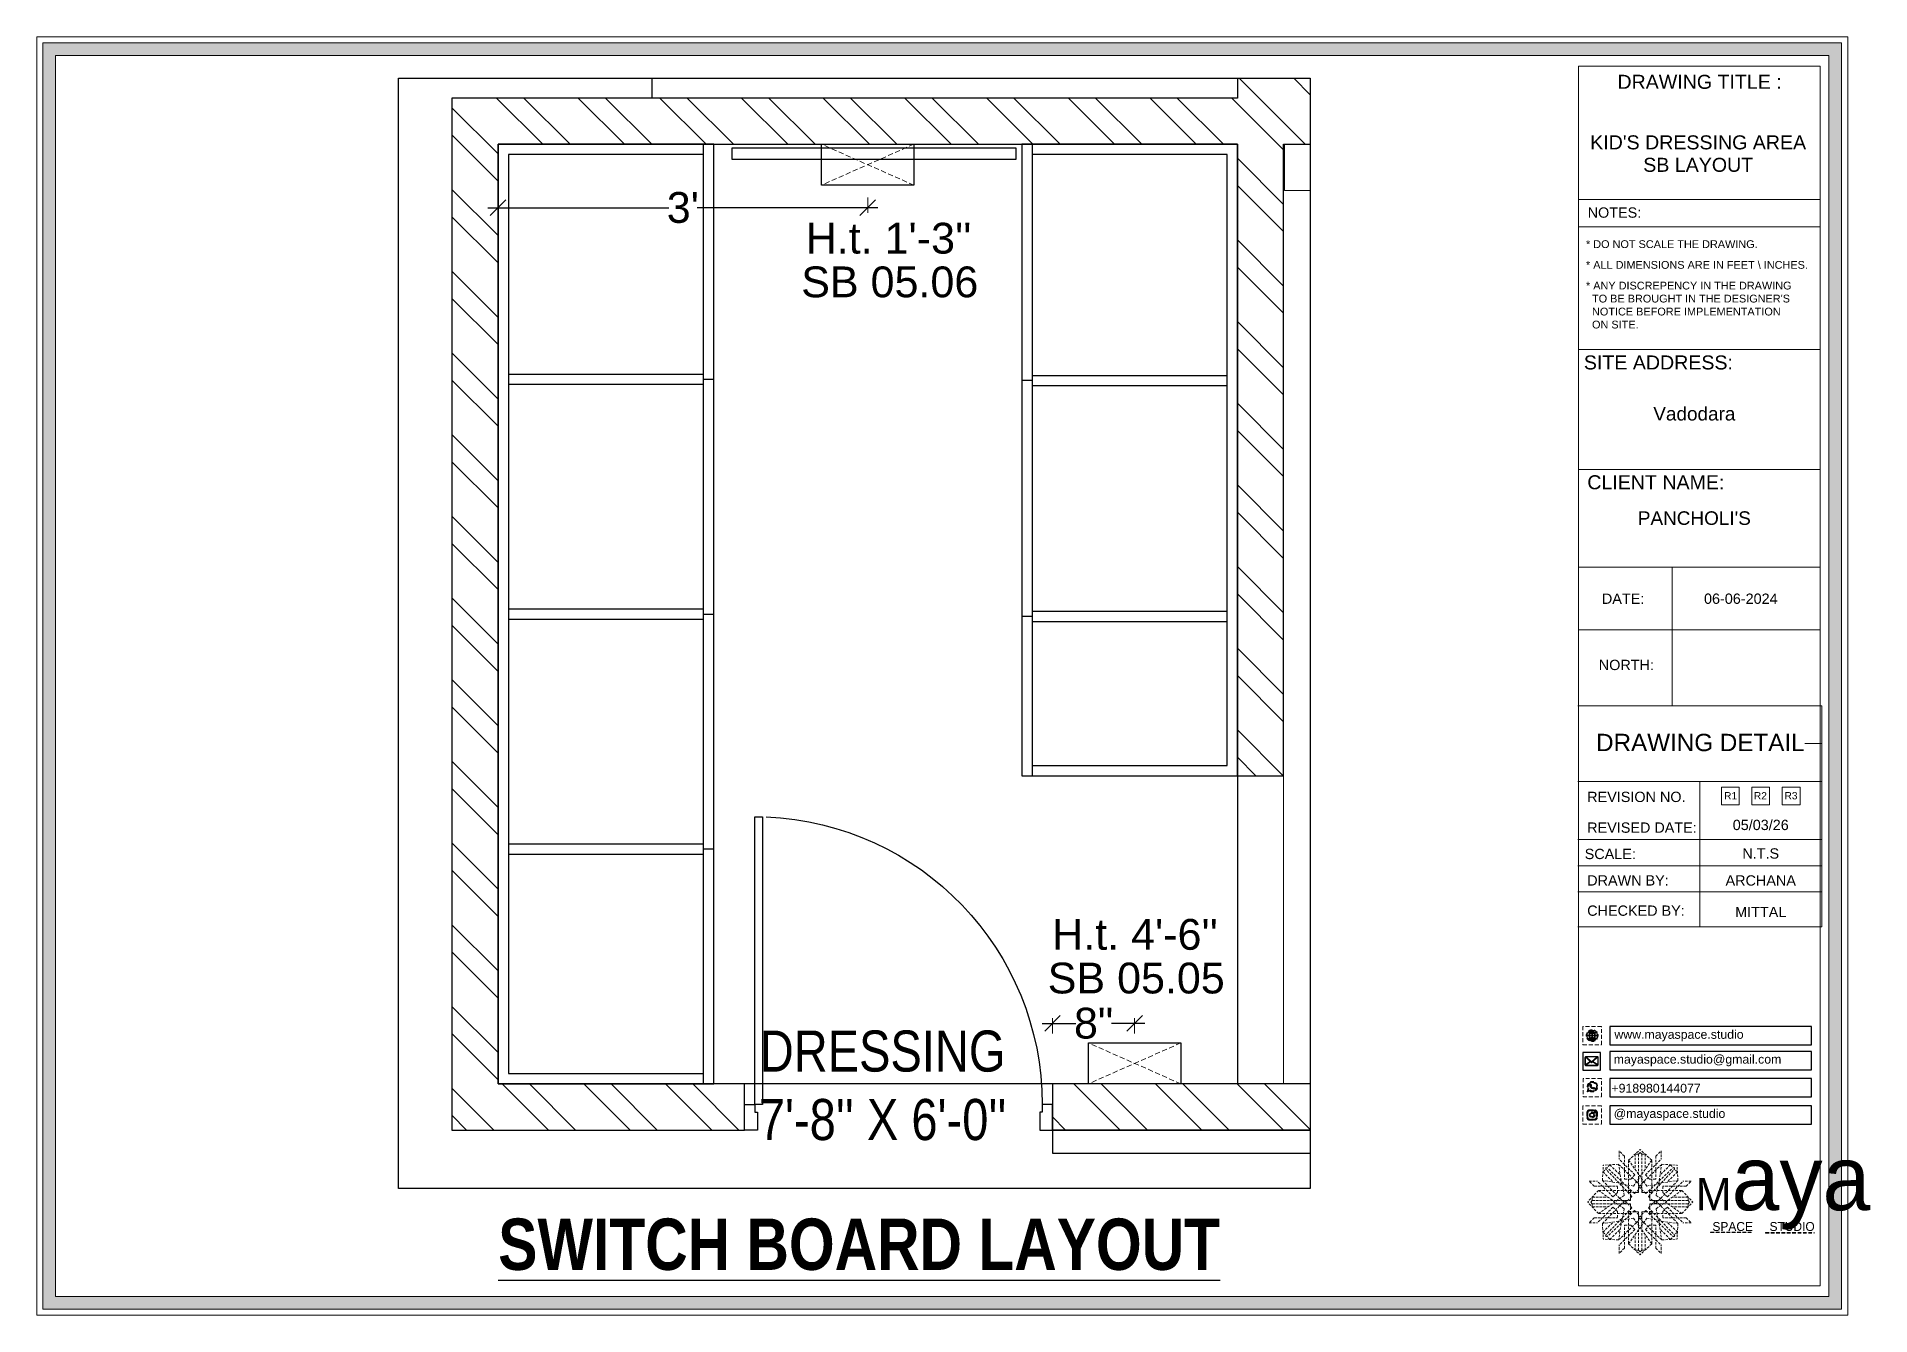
# Model space of a CAD drawing. Header units: millimetres. Extents: x 56222 to 3066687, y -650199 to -121287.
# Drawn here: x 137054.6 to 137233.2, y -183191 to -183066.5 of the extents above; entities that cross this region are included whole.
import ezdxf
from ezdxf.enums import TextEntityAlignment as Align

# ---------------------------------------------------------------- set-up
doc = ezdxf.new("R2010")
doc.units = ezdxf.units.MM
doc.header["$MEASUREMENT"] = 0
doc.header["$PDMODE"] = 35
for name, pattern in [('DASHED', [0.75, 0.5, -0.25]), ('DASHED2', [0.375, 0.25, -0.125]), ('DASHEDX2', [1.5, 1, -0.5])]:
    doc.linetypes.add(name, pattern=pattern)
doc.layers.get('Defpoints').update_dxf_attribs({"color": 220})
for name, color, linetype in [('AR DOOR', 40, 'Continuous'), ('AR ELE-5', 134, 'Continuous'), ('AR HATCH-7', 7, 'Continuous')]:
    doc.layers.add(name, color=color, linetype=linetype)
for name, color, linetype, lineweight in [('Dimension', 10, 'DASHEDX2', 20), ('el', 7, 'Continuous', 20), ('ELEC-wires', 1, 'DASHED2', 13), ('Electrical', 84, 'Continuous', 30), ('ELEVATION ( SPIRAL STAIR )', 250, 'Continuous', 9), ('FIRST FLOOR', 7, 'Continuous', 9), ('FIRST FLOOR ( TEXT )', 7, 'Continuous', 9), ('FIRST FLOOR_( PLine )_', 251, 'Continuous', 30), ('FURNITURE', 32, 'Continuous', 9), ('GF FALSE CEILING', 6, 'Continuous', 35), ('GROUND FLOOR', 7, 'Continuous', 9), ('Labelling', 1, 'Continuous', 25), ('NAME PLATE', 7, 'Continuous', 25), ('wall', 7, 'Continuous', 30), ('XX~SLAB ( BEAM )~ ( DIM )', 7, 'Continuous', 9)]:
    doc.layers.add(name, color=color, linetype=linetype, lineweight=lineweight)
doc.styles.add('Arial', font='arial.ttf')
doc.styles.add('KATHA', font='swissc.ttf')
doc.styles.get("Standard").update_dxf_attribs({"font": 'arial.ttf', "height": 6})
doc.styles.add('style4', font='ARIALN.TTF')
doc.dimstyles.new('Archana', dxfattribs={"dimtxt": 3, "dimasz": 1.5, "dimexe": 0.5, "dimexo": 0.5, "dimgap": 0, "dimtad": 0, "dimzin": 0, "dimdsep": 46, "dimlunit": 4, "dimtxsty": 'Arial', "dimblk": 'OBLIQUE', "dimcen": 0, "dimdle": 1, "dimclrd": 1, "dimclre": 1, "dimclrt": 5, "dimadec": 0, "dimazin": 0, "dimtfac": 1, "dimtofl": 0, "dimtmove": 1, "dimatfit": 3, "dimfxl": 1, "dimfxlon": 1, "dimtolj": 1, "dimtzin": 0, "dimlwd": 25, "dimlwe": -1, "dimarcsym": 0})
pattern_1 = [(135, (1101.6763, 82.204), (-3.97747564, -3.97747564), []), (135, (1101.6763, 84.8555), (-3.97747564, -3.97747564), [])]

msp = doc.modelspace()

# ---------------------------------------------------------------- texts
at = {"color": 18, "true_color": 0x000000, "char_height": 0.85735, "attachment_point": 1}
for s, width, gutter_width, insert in [('www.mayaspace.studio', 5.7575, 4.816, (137208.285, -183163.235)), ('mayaspace.studio@gmail.com', 3.59193, 3.005, (137208.217, -183165.654)), ('+918980144077', 14.00683, 3.005, (137207.995, -183168.474)), ('@mayaspace.studio', 3.59193, 3.005, (137208.217, -183170.939))]:
    msp.add_mtext_dynamic_manual_height_columns(s, width=width, gutter_width=gutter_width, heights=[0], dxfattribs=dict(at, insert=insert))
at = {"layer": 'Electrical', "color": 240, "true_color": 0xed1f24, "transparency": 33554687, "style": 'Arial'}
for s, p in [("H.t. 1'-3''", (137129.524, -183087.633, 2.605)), ("H.t. 4'-6''", (137153.529, -183155.424, 2.605))]:
    msp.add_text(s, height=3, dxfattribs=at).set_placement(p)
at = {"layer": 'Electrical', "color": 5, "transparency": 33554687, "style": 'Arial'}
for s, p in [('SB 05.06', (137129.09, -183091.886, 2.605)), ('SB 05.05', (137153.095, -183159.677, 2.605))]:
    msp.add_text(s, height=3, dxfattribs=at).set_placement(p)
at = {"layer": 'FIRST FLOOR ( TEXT )', "insert": (137137.015, -183168.649), "char_height": 4, "attachment_point": 5, "style": 'KATHA'}
msp.add_mtext("DRESSING\\P7'-8'' X 6'-0''", dxfattribs=at)
at = {"layer": 'Labelling', "color": 251, "true_color": 0x636466, "insert": (137134.73, -183184.133), "char_height": 5, "attachment_point": 5, "style": 'style4'}
msp.add_mtext_dynamic_manual_height_columns('{\\fArial Narrow|b1|i0|c0|p34;\\LSWITCH BOARD LAYOUT}', width=79.10806, gutter_width=1, heights=[0], dxfattribs=at)
at = {"layer": 'NAME PLATE', "style": 'Arial'}
for s, height, p in [('DRAWING TITLE : ', 1.36535, (137216.842, -183071.588)), ("KID'S DRESSING AREA", 1.36535, (137216.439, -183077.483)), ('SB LAYOUT', 1.3653, (137216.445, -183079.671)), ('NOTES:', 1.0032, (137208.287, -183084.138)), ('SITE ADDRESS:', 1.36535, (137212.568, -183098.916)), ('Vadodara', 1.3199, (137216.069, -183103.885)), ('CLIENT NAME:', 1.36535, (137212.319, -183110.582)), ("PANCHOLI'S", 1.3199, (137216.069, -183114.048)), ('DATE:', 1.0032, (137209.128, -183121.739)), ('06-06-2024', 1.0032, (137220.593, -183121.739)), ('NORTH:', 1.0032, (137209.448, -183128.189)), ('DRAWING DETAIL', 1.68801, (137216.653, -183136.083)), ('REVISION NO.', 1.0032, (137210.423, -183141.038)), ('REVISED DATE: ', 1.0032, (137211.163, -183144.029)), ('SCALE:', 1.0032, (137207.883, -183146.595)), ('DRAWN BY:', 1.0032, (137209.605, -183149.173)), ('ARCHANA', 1.0032, (137222.535, -183149.177)), ('CHECKED BY:', 1.0032, (137210.385, -183152.116)), ('MITTAL', 1.0032, (137222.535, -183152.249))]:
    msp.add_text(s, height=height, dxfattribs=at).set_placement(p, align=Align.CENTER)
for s, p in [('R1', (137218.966, -183140.779)), ('R2', (137221.87, -183140.779))]:
    msp.add_text(s, height=0.7072, dxfattribs=at).set_placement(p)
at = {"layer": 'NAME PLATE', "char_height": 0.75875, "width": 29.31434, "attachment_point": 1, "style": 'Arial'}
for s, insert in [('* DO NOT SCALE THE DRAWING.', (137205.514, -183086.333)), ('* ALL DIMENSIONS ARE IN FEET \\\\ INCHES.', (137205.514, -183088.351)), ("* ANY DISCREPENCY IN THE DRAWING \\P  TO BE BROUGHT IN THE DESIGNER'S\\P  NOTICE BEFORE IMPLEMENTATION \\P  ON SITE.", (137205.514, -183090.369))]:
    msp.add_mtext(s, dxfattribs=dict(at, insert=insert))
at = {"layer": 'NAME PLATE', "lineweight": 0, "attachment_point": 2, "style": 'Arial'}
for s, insert, char_height, width in [('R3', (137225.483, -183140.069), 0.7072, 1.38029), ('05/03/26', (137222.535, -183142.765), 1.0032, 8.69386), ('N.T.S', (137222.535, -183145.542), 1.0032, 1.95797)]:
    msp.add_mtext(s, dxfattribs=dict(at, insert=insert, char_height=char_height, width=width))

# ---------------------------------------------------------------- blocks, each defined once
blk = doc.blocks.new('FSFSF')
at = {"color": 42, "lineweight": 5, "true_color": 0xe0ac11}
for p, q in [((28600.03, 143.51), (28600.03, 140.16)), ((28602.15, 141.41), (28600.03, 143.51)), ((28603.86, 139.69), (28608.58, 144.08)), ((28607.9, 142.22), (28608.58, 142.85)), ((28613.31, 139.69), (28608.58, 144.08)), ((28609.27, 142.22), (28608.59, 142.85)), ((28615.02, 141.41), (28617.14, 143.51)), ((28617.14, 143.51), (28617.14, 140.16)), ((28593.19, 131.45), (28593.54, 137.71)), ((28593.39, 135), (28594.56, 136.12)), ((28593.39, 135), (28597.6, 130.78)), ((28599.8, 138.06), (28593.54, 137.71)), ((28595.12, 136.69), (28594.53, 136.69)), ((28594.56, 136.12), (28594.56, 136.71)), ((28605.17, 124.98), (28594.56, 136.12)), ((28596.24, 137.86), (28595.12, 136.69)), ((28606.27, 126.08), (28595.12, 136.69)), ((28596.24, 137.86), (28600.47, 133.65)), ((28601.03, 130), (28599.8, 138.06)), ((28599.8, 138.05), (28608.58, 129.56)), ((28606.47, 133.76), (28600.03, 140.16)), ((28602.15, 141.41), (28602.15, 131.95)), ((28603.86, 126.58), (28603.86, 139.69)), ((28603.86, 139.69), (28608.58, 133.02)), ((28607.9, 142.22), (28606.58, 142.22)), ((28606.58, 142.22), (28606.58, 135.84)), ((28607.9, 142.22), (28607.9, 126.58)), ((28613.31, 139.69), (28608.59, 133.02)), ((28617.37, 138.05), (28608.59, 129.56)), ((28609.27, 142.22), (28609.27, 126.58)), ((28609.27, 142.22), (28610.59, 142.22)), ((28610.59, 142.22), (28610.59, 135.84)), ((28610.7, 133.76), (28617.14, 140.16)), ((28610.9, 126.08), (28622.05, 136.69)), ((28612.02, 124.98), (28622.62, 136.12)), ((28613.31, 126.58), (28613.31, 139.69)), ((28615.02, 141.41), (28615.02, 131.95)), ((28616.14, 130), (28617.37, 138.06)), ((28620.93, 137.86), (28616.7, 133.65)), ((28617.37, 138.06), (28623.63, 137.71)), ((28623.8, 135), (28619.59, 130.78)), ((28620.93, 137.86), (28622.05, 136.69)), ((28622.05, 136.69), (28622.64, 136.69)), ((28622.62, 136.12), (28622.62, 136.71)), ((28623.8, 135), (28622.62, 136.12)), ((28624, 131.45), (28623.65, 137.71)), ((28591.56, 127.39), (28587.17, 122.66)), ((28587.73, 131.22), (28591.08, 131.22)), ((28589.84, 129.1), (28587.73, 131.22)), ((28589.84, 129.1), (28599.29, 129.1)), ((28597.49, 124.78), (28591.08, 131.22)), ((28604.66, 127.39), (28591.56, 127.39)), ((28591.56, 127.39), (28598.23, 122.67)), ((28593.19, 131.45), (28601.69, 122.67)), ((28601.25, 130.22), (28593.19, 131.45)), ((28599.29, 126.5), (28599.29, 129.1)), ((28605.86, 129.18), (28601.03, 130)), ((28602.07, 125.39), (28601.25, 130.22)), ((28604.75, 131.95), (28602.15, 131.95)), ((28603.68, 126.54), (28603.68, 127.39)), ((28604.71, 127.57), (28603.86, 127.57)), ((28604.66, 123.35), (28604.66, 127.39)), ((28604.7, 126.58), (28604.71, 127.57)), ((28606.47, 133.76), (28604.75, 131.95)), ((28605.86, 129.18), (28608.58, 133.02)), ((28606.27, 126.08), (28608.58, 128.27)), ((28607.9, 128.92), (28608.58, 129.56)), ((28607.9, 128.92), (28608.58, 128.27)), ((28611.31, 129.18), (28608.59, 133.02)), ((28609.27, 128.92), (28608.59, 129.56)), ((28609.27, 128.92), (28608.59, 128.27)), ((28610.9, 126.08), (28608.59, 128.27)), ((28610.7, 133.76), (28612.42, 131.95)), ((28611.31, 129.18), (28616.14, 130)), ((28612.42, 131.95), (28615.02, 131.95)), ((28612.46, 126.58), (28612.46, 127.57)), ((28612.46, 127.57), (28613.31, 127.57)), ((28612.52, 123.35), (28612.52, 127.39)), ((28612.52, 127.39), (28625.63, 127.39)), ((28613.51, 126.54), (28613.51, 127.39)), ((28615.12, 125.39), (28615.94, 130.22)), ((28623.99, 131.45), (28615.5, 122.67)), ((28615.94, 130.22), (28624, 131.45)), ((28627.34, 129.1), (28617.89, 129.1)), ((28617.89, 126.5), (28617.89, 129.1)), ((28625.63, 127.39), (28618.96, 122.67)), ((28619.7, 124.78), (28626.1, 131.22)), ((28625.63, 127.39), (28630.02, 122.66)), ((28629.45, 131.22), (28626.1, 131.22)), ((28627.34, 129.1), (28629.45, 131.22)), ((28591.56, 117.94), (28587.17, 122.66)), ((28589.03, 123.35), (28588.4, 122.67)), ((28589.03, 121.98), (28588.4, 122.65)), ((28589.03, 123.35), (28589.03, 124.67)), ((28589.03, 124.67), (28595.4, 124.67)), ((28589.03, 123.35), (28604.66, 123.35)), ((28589.03, 121.98), (28604.66, 121.98)), ((28589.03, 121.98), (28589.03, 120.66)), ((28589.03, 120.66), (28595.4, 120.66)), ((28597.49, 120.54), (28591.08, 114.11)), ((28591.56, 117.94), (28598.23, 122.65)), ((28593.19, 113.88), (28601.69, 122.65)), ((28605.17, 120.35), (28594.56, 109.2)), ((28597.49, 124.78), (28599.29, 126.5)), ((28597.49, 120.54), (28599.29, 118.83)), ((28602.07, 125.39), (28598.23, 122.67)), ((28602.07, 119.94), (28598.23, 122.65)), ((28602.07, 119.94), (28601.25, 115.1)), ((28602.33, 123.35), (28601.69, 122.67)), ((28602.33, 121.98), (28601.69, 122.65)), ((28602.33, 123.35), (28602.97, 122.67)), ((28602.33, 121.98), (28602.97, 122.65)), ((28605.17, 124.98), (28602.97, 122.67)), ((28605.17, 120.35), (28602.97, 122.65)), ((28604.66, 126.54), (28603.68, 126.54)), ((28607.9, 126.58), (28603.86, 126.58)), ((28604.66, 121.98), (28604.66, 117.94)), ((28609.27, 126.58), (28613.31, 126.58)), ((28612.02, 124.98), (28614.21, 122.67)), ((28612.02, 120.35), (28614.21, 122.65)), ((28612.02, 120.35), (28622.62, 109.2)), ((28612.52, 126.54), (28613.51, 126.54)), ((28628.16, 123.35), (28612.52, 123.35)), ((28612.52, 121.98), (28612.52, 117.94)), ((28628.16, 121.98), (28612.52, 121.98)), ((28614.85, 123.35), (28614.21, 122.67)), ((28614.85, 121.98), (28614.21, 122.65)), ((28614.85, 123.35), (28615.5, 122.67)), ((28614.85, 121.98), (28615.5, 122.65)), ((28615.12, 125.39), (28618.96, 122.67)), ((28615.12, 119.94), (28618.96, 122.65)), ((28615.12, 119.94), (28615.94, 115.1)), ((28623.99, 113.88), (28615.5, 122.65)), ((28619.7, 124.78), (28617.89, 126.5)), ((28619.7, 120.54), (28617.89, 118.83)), ((28625.63, 117.94), (28618.96, 122.65)), ((28619.7, 120.54), (28626.1, 114.11)), ((28628.16, 124.67), (28621.78, 124.67)), ((28628.16, 120.66), (28621.78, 120.66)), ((28625.63, 117.94), (28630.02, 122.66)), ((28628.16, 123.35), (28628.16, 124.67)), ((28628.16, 123.35), (28628.78, 122.67)), ((28628.16, 121.98), (28628.78, 122.65)), ((28628.16, 121.98), (28628.16, 120.66)), ((28589.84, 116.23), (28587.73, 114.11)), ((28587.73, 114.11), (28591.08, 114.11)), ((28589.84, 116.23), (28599.29, 116.23)), ((28604.66, 117.94), (28591.56, 117.94)), ((28601.25, 115.1), (28593.19, 113.87)), ((28593.19, 113.87), (28593.54, 107.62)), ((28593.39, 110.32), (28597.6, 114.55)), ((28606.27, 119.15), (28595.12, 108.54)), ((28599.29, 118.83), (28599.29, 116.23)), ((28599.8, 107.17), (28608.58, 115.67)), ((28601.03, 115.23), (28599.8, 107.17)), ((28605.86, 116.05), (28601.03, 115.23)), ((28602.15, 103.82), (28602.15, 113.27)), ((28604.75, 113.27), (28602.15, 113.27)), ((28604.66, 118.78), (28603.68, 118.78)), ((28603.68, 118.78), (28603.68, 117.94)), ((28607.9, 118.65), (28603.86, 118.65)), ((28603.86, 118.65), (28603.86, 105.54)), ((28604.71, 117.66), (28603.86, 117.66)), ((28604.7, 118.65), (28604.71, 117.66)), ((28606.47, 111.47), (28604.75, 113.27)), ((28605.86, 116.05), (28608.58, 112.21)), ((28606.27, 119.15), (28608.58, 116.96)), ((28607.9, 103.01), (28607.9, 118.65)), ((28607.9, 116.31), (28608.58, 116.96)), ((28607.9, 116.31), (28608.58, 115.67)), ((28610.9, 119.15), (28608.59, 116.96)), ((28609.27, 116.31), (28608.59, 116.96)), ((28609.27, 116.31), (28608.59, 115.67)), ((28611.31, 116.05), (28608.59, 112.21)), ((28617.37, 107.17), (28608.59, 115.67)), ((28609.27, 118.65), (28613.31, 118.65)), ((28609.27, 103.01), (28609.27, 118.65)), ((28610.7, 111.47), (28612.42, 113.27)), ((28610.9, 119.15), (28622.05, 108.54)), ((28611.31, 116.05), (28616.14, 115.23)), ((28612.42, 113.27), (28615.02, 113.27)), ((28612.46, 118.65), (28612.46, 117.66)), ((28612.46, 117.66), (28613.31, 117.66)), ((28612.52, 118.78), (28613.51, 118.78)), ((28612.52, 117.94), (28625.63, 117.94)), ((28613.31, 118.65), (28613.31, 105.54)), ((28613.51, 118.78), (28613.51, 117.94)), ((28615.02, 103.82), (28615.02, 113.27)), ((28615.94, 115.1), (28624, 113.87)), ((28616.14, 115.23), (28617.37, 107.17)), ((28617.89, 118.83), (28617.89, 116.23)), ((28627.34, 116.23), (28617.89, 116.23)), ((28623.8, 110.32), (28619.59, 114.55)), ((28624, 113.87), (28623.65, 107.62)), ((28629.45, 114.11), (28626.1, 114.11)), ((28627.34, 116.23), (28629.45, 114.11)), ((28593.39, 110.32), (28594.56, 109.2)), ((28599.8, 107.17), (28593.54, 107.52)), ((28595.12, 108.54), (28594.53, 108.54)), ((28594.56, 109.2), (28594.56, 108.61)), ((28596.24, 107.37), (28595.12, 108.54)), ((28596.24, 107.37), (28600.47, 111.58)), ((28606.47, 111.47), (28600.03, 105.07)), ((28600.03, 101.71), (28600.03, 105.07)), ((28603.86, 105.54), (28608.58, 112.21)), ((28603.86, 105.54), (28608.58, 101.15)), ((28606.58, 103.01), (28606.58, 109.38)), ((28613.31, 105.54), (28608.58, 101.15)), ((28613.31, 105.54), (28608.59, 112.21)), ((28610.59, 103.01), (28610.59, 109.38)), ((28610.7, 111.47), (28617.14, 105.07)), ((28620.93, 107.37), (28616.7, 111.58)), ((28617.14, 101.71), (28617.14, 105.07)), ((28617.37, 107.17), (28623.63, 107.52)), ((28620.93, 107.37), (28622.05, 108.54)), ((28622.05, 108.54), (28622.64, 108.54)), ((28623.8, 110.32), (28622.62, 109.2)), ((28622.62, 109.2), (28622.62, 108.61)), ((28602.15, 103.82), (28600.03, 101.71)), ((28607.9, 103.01), (28606.58, 103.01)), ((28607.9, 103.01), (28608.58, 102.38)), ((28609.27, 103.01), (28608.59, 102.38)), ((28609.27, 103.01), (28610.59, 103.01)), ((28615.02, 103.82), (28617.14, 101.71))]:
    blk.add_line(p, q, dxfattribs=at)
blk = doc.blocks.new('hgwg')
at = {"layer": 'Dimension', "true_color": 0xd39e00}
h = blk.add_hatch(color=42, dxfattribs=at)
h.dxf.hatch_style = 1
h.paths.add_polyline_path([(27505.71, 45.05), (27494.27, 45.05), (27494.27, 44.9), (27505.71, 44.9)])
h = blk.add_hatch(color=42, dxfattribs=at)
h.dxf.hatch_style = 1
h.paths.add_polyline_path([(27523.3, 44.9), (27509.68, 44.9), (27509.68, 44.75), (27523.3, 44.75)])
at = {"layer": 'Dimension', "color": 42, "true_color": 0xd39e00}
for p, q in [((27494.27, 45.05), (27505.71, 45.05)), ((27494.27, 44.9), (27494.27, 45.05)), ((27494.27, 44.9), (27505.71, 44.9)), ((27505.71, 45.05), (27505.71, 44.9)), ((27509.68, 44.9), (27523.3, 44.9)), ((27509.68, 44.9), (27509.68, 44.75)), ((27509.68, 44.75), (27523.3, 44.75)), ((27523.3, 44.75), (27523.3, 44.9))]:
    blk.add_line(p, q, dxfattribs=at)
at = {"layer": 'Dimension', "color": 42, "true_color": 0xd39e00, "attachment_point": 1}
for s, width, insert, char_height in [('{\\fCinzel|b0|i0|c0|p2;\\H1.5x;M\\fAmsterdam One|b0|i0|c0|p2;\\H2x;aya}', 85.3277, (27490.17, 69.17), 6), ('{\\fCinzel|b0|i0|c0|p0;SPACE     STUDIO}', 66.129, (27494.83, 47.86), 2.5)]:
    blk.add_mtext_dynamic_manual_height_columns(s, width=width, gutter_width=30, heights=[0], dxfattribs=dict(at, insert=insert, char_height=char_height))
blk = doc.blocks.new('QEGW4TG')
at = {"layer": 'Dimension', "true_color": 0x000000}
h = blk.add_hatch(color=18, dxfattribs=at)
h.dxf.hatch_style = 1
h.paths.add_polyline_path([(2.69, 1.93, 0.170513), (2.95, 1.97, 0.190337), (3.11, 2.18, 0.316231), (3.07, 2.28), (2.79, 2.37, 0.273721), (2.69, 2.34, 0.040749), (2.63, 2.27, -0.441282), (2.53, 2.25, -0.11828), (2.06, 2.64, -0.441282), (2.07, 2.74, 0.040749), (2.13, 2.81, 0.290083), (2.14, 2.92), (2.01, 3.18, 0.316231), (1.91, 3.2, 0.190337), (1.73, 3, 0.170513), (1.72, 2.74, 0.252784)], flags=0)
h.paths.add_polyline_path([(1.19, 1.98), (1.03, 1.3, 0.550912), (1.11, 1.23), (1.75, 1.39, 6.344125)])
h.paths.add_polyline_path([(1.81, 1.7), (1.4, 1.6), (1.5, 2.03, -9.071339)], flags=16)
h.paths.add_polyline_path([(3.11, 2.16, -0.17811), (2.95, 1.97, -0.170513), (2.69, 1.93, -0.252784), (1.72, 2.74, -0.170513), (1.73, 3, -0.17811), (1.89, 3.19, -0.370089), (2.01, 3.18), (2.14, 2.92, -0.307185), (2.13, 2.8, -0.041087), (2.06, 2.73, 0.321676), (2.05, 2.65, 0.126524), (2.55, 2.24, 0.312216), (2.62, 2.26, -0.041087), (2.68, 2.34, -0.290673), (2.79, 2.37), (3.07, 2.28, -0.370089)], flags=0)
h = blk.add_hatch(color=18, dxfattribs=at)
h.dxf.hatch_style = 1
h.paths.add_polyline_path([(2.79, 2.37, 0.273721), (2.69, 2.34, 0.040749), (2.63, 2.27, -0.441282), (2.53, 2.25, -0.11828), (2.06, 2.64, -0.441282), (2.07, 2.74, 0.040749), (2.13, 2.81, 0.290083), (2.14, 2.92), (2.01, 3.18, 0.316231), (1.91, 3.2, 0.190337), (1.73, 3, 0.170513), (1.72, 2.74, 0.252784), (2.69, 1.93, 0.170513), (2.95, 1.97, 0.190337), (3.11, 2.18, 0.316231), (3.07, 2.28)])
for p, q in [((1.19, 1.98), (1.03, 1.3)), ((1.1, 1.23), (1.75, 1.39)), ((1.5, 2.03), (1.4, 1.6)), ((1.4, 1.6), (1.81, 1.7)), ((2.01, 3.18), (2.14, 2.92)), ((3.07, 2.28), (2.8, 2.36))]:
    blk.add_line(p, q)
blk.add_lwpolyline([(0, 0), (4.68, 0), (4.68, 4.68), (0, 4.68)], close=True)
for centre, radius, start, end in [((1.09, 1.29), 0.0598, 164.8483, 282.1458), ((2.39, 2.56), 1.34, 241.4727, 205.6422), ((2.39, 2.56), 1.04, 235.9962, 210.8333), ((2.09, 2.87), 0.39, 159.7007, 198.4072), ((2.96, 3.23), 1.33, 201.4218, 258.1669), ((2.07, 2.87), 0.364, 118.9685, 159.3648), ((1.94, 3.12), 0.0896, 41.8985, 123.1344), ((2.11, 2.68), 0.066, 135.9932, 224.8892), ((1.67, 3.16), 0.586, 312.4617, 321.8728), ((3.12, 3.42), 1.31, 216.5455, 243.5279), ((2.05, 2.87), 0.104, 320.3924, 28.6971), ((2.57, 2.3), 0.066, 234.2482, 323.1441), ((3.11, 1.94), 0.586, 137.2645, 146.6756), ((2.76, 2.27), 0.104, 70.4402, 138.745), ((2.75, 2.31), 0.39, 260.7301, 299.4366), ((2.76, 2.29), 0.364, 299.7725, 340.1688), ((3.03, 2.2), 0.0896, 336.0029, 57.2388)]:
    blk.add_arc(centre, radius, start, end)
blk = doc.blocks.new('ASGERG')
at = {"layer": 'Dimension', "true_color": 0x000000}
h = blk.add_hatch(color=18, dxfattribs=at)
h.dxf.hatch_style = 1
h.paths.add_polyline_path([(0.99, 1.7, 0.353872), (1.69, 1.03), (2.96, 1.03, 0.353872), (3.66, 1.7), (3.66, 2.99, 0.353872), (2.96, 3.67), (1.69, 3.67, 0.353872), (0.99, 2.99)])
h.paths.add_polyline_path([(1.27, 2.97, -0.353872), (1.72, 3.4), (2.94, 3.4, -0.353872), (3.38, 2.97), (3.38, 1.72, -0.353872), (2.94, 1.3), (1.72, 1.3, -0.353872), (1.27, 1.72)], flags=16)
h.paths.add_polyline_path([(3.02, 2.35, -1), (1.64, 2.35, -1)], flags=0)
h.paths.add_polyline_path([(2.74, 2.35, -1), (1.92, 2.35, -1)], flags=0)
h.paths.add_polyline_path([(2.86, 3.02, -1), (3.19, 3.02, -1)], flags=0)
h.paths.add_polyline_path([(1.64, 2.35, 1), (3.02, 2.35, 1)], flags=0)
h = blk.add_hatch(color=18, dxfattribs=at)
h.dxf.hatch_style = 1
h.paths.add_polyline_path([(1.64, 2.35, 1), (3.02, 2.35, 1)])
h.paths.add_polyline_path([(2.74, 2.35, -1), (1.92, 2.35, -1)], flags=16)
h = blk.add_hatch(color=18, dxfattribs=at)
h.dxf.hatch_style = 1
h.paths.add_polyline_path([(3.19, 3.02, 1), (2.86, 3.02, 1)])
for p, q in [((0.99, 2.99), (0.99, 1.7)), ((1.27, 2.97), (1.27, 1.72)), ((1.69, 3.67), (2.96, 3.67)), ((1.69, 1.03), (2.96, 1.03)), ((2.94, 3.4), (1.72, 3.4)), ((2.94, 1.3), (1.72, 1.3)), ((3.38, 2.97), (3.38, 1.72)), ((3.66, 2.99), (3.66, 1.7))]:
    blk.add_line(p, q)
blk.add_lwpolyline([(0, 0), (4.68, 0), (4.68, 4.68), (0, 4.68)], close=True)
for centre, radius in [((2.33, 2.35), 0.694), ((2.33, 2.35), 0.414), ((3.02, 3.02), 0.168)]:
    blk.add_circle(centre, radius)
for centre, radius, start, end in [((1.76, 2.89), 0.778, 94.8631, 172.8127), ((1.76, 1.8), 0.778, 187.1873, 265.1369), ((1.76, 2.91), 0.491, 94.8631, 172.8127), ((1.76, 1.78), 0.491, 187.1873, 265.1369), ((2.9, 2.91), 0.491, 7.1873, 85.1369), ((2.9, 1.78), 0.491, 274.8631, 352.8127), ((2.89, 2.89), 0.778, 7.1873, 85.1369), ((2.89, 1.8), 0.778, 274.8631, 352.8127)]:
    blk.add_arc(centre, radius, start, end)
blk = doc.blocks.new('DTGWEGEARG')
at = {"layer": 'Dimension', "true_color": 0x000000}
h = blk.add_hatch(color=18, dxfattribs=at)
h.dxf.hatch_style = 1
h.paths.add_polyline_path([(3.83, 2.34, 1), (0.85, 2.34, 1)])
h.paths.add_polyline_path([(2.51, 1.01, 0.105795), (2.96, 1.58, -0.055205), (3.3, 1.41, -0.169822)], flags=16)
h.paths.add_polyline_path([(2.41, 1.12), (2.41, 1.69, -0.058279), (2.81, 1.63, -0.103353)], flags=16)
h.paths.add_polyline_path([(2.26, 1.13, -0.101741), (1.87, 1.63, -0.057171), (2.26, 1.69)], flags=16)
h.paths.add_polyline_path([(2.17, 1.01, -0.169822), (1.38, 1.41, -0.055205), (1.72, 1.58, 0.105795)], flags=16)
h.paths.add_polyline_path([(3.02, 1.72, 0.081336), (3.13, 2.27), (3.68, 2.27, -0.152069), (3.4, 1.52, 0.05687)], flags=16)
h.paths.add_polyline_path([(2.87, 1.77, 0.061945), (2.41, 1.84), (2.41, 2.27), (2.98, 2.27, -0.081344)], flags=16)
h.paths.add_polyline_path([(2.26, 1.84, 0.060923), (1.8, 1.77, -0.081344), (1.7, 2.27), (2.26, 2.27)], flags=16)
h.paths.add_polyline_path([(1.66, 1.72, 0.05687), (1.28, 1.52, -0.152069), (1, 2.27), (1.55, 2.27, 0.081336)], flags=16)
h.paths.add_polyline_path([(2.41, 2.42), (2.41, 2.83, 0.061945), (2.87, 2.91, -0.080009), (2.98, 2.42)], flags=16)
h.paths.add_polyline_path([(3.13, 2.42, 0.080116), (3.02, 2.96, 0.05687), (3.4, 3.16, 0.028258), (3.3, 3.27, -0.055205), (2.96, 3.1, 0.105795), (2.51, 3.67, -0.36029), (3.68, 2.42)], flags=16)
h.paths.add_polyline_path([(2.26, 2.42), (1.7, 2.42, -0.080009), (1.8, 2.91, 0.060923), (2.26, 2.84)], flags=16)
h.paths.add_polyline_path([(1.55, 2.42), (1, 2.42, -0.150466), (1.28, 3.16, 0.05687), (1.66, 2.96, 0.080116)], flags=16)
h.paths.add_polyline_path([(2.41, 2.98), (2.41, 3.56, -0.103353), (2.81, 3.05, -0.058279)], flags=16)
h.paths.add_polyline_path([(2.26, 2.99, -0.057171), (1.87, 3.05, -0.101741), (2.26, 3.55)], flags=16)
h.paths.add_polyline_path([(1.72, 3.1, -0.055205), (1.38, 3.27, -0.169822), (2.17, 3.67, 0.105795)], flags=16)
blk.add_lwpolyline([(0, 0), (4.68, 0), (4.68, 4.68), (0, 4.68)], close=True)
at = {"layer": 'Dimension', "color": 18, "true_color": 0x000000}
for p, q in [((1, 2.42), (1.55, 2.42)), ((1, 2.27), (1.55, 2.27)), ((1.7, 2.42), (2.26, 2.42)), ((1.7, 2.27), (2.26, 2.27)), ((2.26, 3.55), (2.26, 2.99)), ((2.26, 2.84), (2.26, 2.42)), ((2.26, 2.27), (2.26, 1.84)), ((2.26, 1.69), (2.26, 1.13)), ((2.41, 3.56), (2.41, 2.98)), ((2.41, 2.83), (2.41, 2.42)), ((2.41, 2.42), (2.98, 2.42)), ((2.41, 2.27), (2.98, 2.27)), ((2.41, 2.27), (2.41, 1.84)), ((2.41, 1.69), (2.41, 1.12)), ((3.13, 2.42), (3.68, 2.42)), ((3.13, 2.27), (3.68, 2.27))]:
    blk.add_line(p, q, dxfattribs=at)
blk.add_circle((2.34, 2.34), 1.49, dxfattribs=at)
for centre, radius, start, end in [((2.34, 2.34), 1.34, 142.3819, 176.6093), ((2.34, 2.34), 1.34, 183.0315, 217.6181), ((2.34, 4.74), 1.9, 236.1399, 249.1595), ((2.34, -0.06), 1.9, 110.8405, 123.8601), ((2.34, 2.34), 1.34, 97.3549, 135.9073), ((2.34, 4.74), 1.75, 236.7417, 249.3811), ((2.34, -0.06), 1.75, 110.6189, 123.2583), ((2.34, 2.34), 1.34, 224.0927, 262.6451), ((3.28, 2.34), 1.73, 159.0567, 177.3789), ((3.28, 2.34), 1.73, 182.3435, 200.9433), ((3.28, 2.34), 1.58, 158.8325, 177.1302), ((3.28, 2.34), 1.58, 182.5658, 201.1675), ((3.28, 2.34), 1.73, 129.9301, 154.0867), ((3.28, 2.34), 1.73, 205.9133, 230.0699), ((2.34, 4.74), 1.9, 253.6799, 267.6253), ((2.34, -0.06), 1.9, 92.3747, 106.3201), ((3.28, 2.34), 1.58, 130.1073, 153.3446), ((2.34, 4.74), 1.75, 254.3336, 267.422), ((2.34, -0.06), 1.75, 92.578, 105.6664), ((3.28, 2.34), 1.58, 206.6554, 229.8927), ((1.4, 2.34), 1.58, 26.6554, 50.2584), ((2.34, 4.74), 1.75, 272.3248, 285.6664), ((2.34, 4.74), 1.9, 272.1415, 286.3201), ((2.34, -0.06), 1.9, 73.6799, 87.8585), ((2.34, -0.06), 1.75, 74.3336, 87.6752), ((1.4, 2.34), 1.58, 309.7416, 333.3446), ((2.34, 2.34), 1.34, 3.3907, 82.6451), ((1.4, 2.34), 1.73, 25.9133, 50.0699), ((1.4, 2.34), 1.73, 309.9301, 334.0867), ((2.34, 2.34), 1.34, 277.3549, 315.9073), ((1.4, 2.34), 1.58, 2.8698, 21.1675), ((1.4, 2.34), 1.58, 338.8325, 357.4342), ((2.34, 4.74), 1.75, 290.6189, 303.2583), ((2.34, -0.06), 1.75, 56.7417, 69.3811), ((2.34, 4.74), 1.9, 290.8405, 303.8601), ((1.4, 2.34), 1.73, 2.6211, 20.9433), ((1.4, 2.34), 1.73, 339.0567, 357.6565), ((2.34, -0.06), 1.9, 56.1399, 69.1595), ((2.34, 2.34), 1.34, 322.3819, 356.9685)]:
    blk.add_arc(centre, radius, start, end, dxfattribs=at)
blk = doc.blocks.new('*U29')
for points in [[(-40, 0), (0, 0), (0, 30), (10, 30), (10, 100), (-40, 100)], [(1160, 0), (1120, 0), (1120, 30), (1110, 30), (1110, 100), (1160, 100)], [(0, 0), (0, -1120), (30, -1120), (30, 0)]]:
    blk.add_lwpolyline(points, close=True)
at = {"layer": 'AR ELE-5', "linetype": 'ByBlock', "ltscale": 15}
blk.add_arc((-1.6, 0.7), 1121.6, 272.37301, 359.96526, dxfattribs=at)
blk = doc.blocks.new('6616')
at = {"color": 242, "linetype": 'DASHED', "true_color": 0xcd2027}
for p, q in [((386784.79, -36915.77), (386775.78, -36911.78)), ((386784.79, -36911.78), (386775.78, -36915.77))]:
    blk.add_line(p, q, dxfattribs=at)
at = {"layer": 'ELEC-wires', "color": 5, "linetype": 'ByBlock', "lineweight": 30, "ltscale": 4}
blk.add_lwpolyline([(386775.78, -36911.78), (386784.79, -36911.78), (386784.79, -36915.77), (386775.78, -36915.77)], close=True, dxfattribs=at)
blk = doc.blocks.new('_Oblique')
at = {"layer": 'wall', "color": 0, "lineweight": -2}
blk.add_line((-0.5, -0.5), (0.5, 0.5), dxfattribs=at)
blk = doc.blocks.new('*D856')
at = {"layer": 'Defpoints', "color": 0, "lineweight": 30, "transparency": 16777216}
for p in [(137161.56, -183162.59), (137161.56, -183166.49), (137153.56, -183168.48)]:
    blk.add_point(p, dxfattribs=at)
at = {"layer": 'GROUND FLOOR', "color": 1, "lineweight": 25, "transparency": 16777216}
for p, q in [((137152.56, -183162.59), (137155.84, -183162.59)), ((137162.56, -183162.59), (137159.29, -183162.59))]:
    blk.add_line(p, q, dxfattribs=at)
at = {"layer": 'GROUND FLOOR', "color": 1, "transparency": 16777216}
for p, q in [((137153.56, -183163.59), (137153.56, -183162.09)), ((137161.56, -183163.59), (137161.56, -183162.09))]:
    blk.add_line(p, q, dxfattribs=at)
at = {"layer": 'GROUND FLOOR', "color": 1, "lineweight": 25, "transparency": 16777216, "xscale": 1.5, "yscale": 1.5, "zscale": 1.5, "rotation": 180}
blk.add_blockref('_Oblique', (137153.56, -183162.59), dxfattribs=at)
at = {"layer": 'GROUND FLOOR', "color": 1, "lineweight": 25, "transparency": 16777216, "xscale": 1.5, "yscale": 1.5, "zscale": 1.5}
blk.add_blockref('_Oblique', (137161.56, -183162.59), dxfattribs=at)
at = {"layer": 'GROUND FLOOR', "color": 5, "lineweight": 30, "transparency": 16777216, "insert": (137157.56, -183162.59), "char_height": 3, "attachment_point": 5, "style": 'Arial'}
blk.add_mtext('\\A1;8"', dxfattribs=at)
blk = doc.blocks.new('*D893')
at = {"layer": 'Defpoints', "color": 0, "lineweight": 30, "transparency": 16777216}
for p in [(137099.56, -183076.98), (137135.56, -183076.98), (137135.56, -183083.16)]:
    blk.add_point(p, dxfattribs=at)
at = {"layer": 'FURNITURE', "color": 1, "lineweight": 25, "transparency": 16777216}
for p, q in [((137098.56, -183083.16), (137116.18, -183083.16)), ((137136.56, -183083.16), (137118.94, -183083.16))]:
    blk.add_line(p, q, dxfattribs=at)
at = {"layer": 'FURNITURE', "color": 1, "transparency": 16777216}
for p, q in [((137099.56, -183082.16), (137099.56, -183083.66)), ((137135.56, -183082.16), (137135.56, -183083.66))]:
    blk.add_line(p, q, dxfattribs=at)
at = {"layer": 'FURNITURE', "color": 1, "lineweight": 25, "transparency": 16777216, "xscale": 1.5, "yscale": 1.5, "zscale": 1.5, "rotation": 180}
blk.add_blockref('_Oblique', (137099.56, -183083.16), dxfattribs=at)
at = {"layer": 'FURNITURE', "color": 1, "lineweight": 25, "transparency": 16777216, "xscale": 1.5, "yscale": 1.5, "zscale": 1.5}
blk.add_blockref('_Oblique', (137135.56, -183083.16), dxfattribs=at)
at = {"layer": 'FURNITURE', "color": 5, "lineweight": 30, "transparency": 16777216, "insert": (137117.56, -183083.16), "char_height": 3, "attachment_point": 5, "style": 'Arial'}
blk.add_mtext("\\A1;3'", dxfattribs=at)

# ---------------------------------------------------------------- dimensions: what is measured, and where the dimension line sits
at = {"layer": 'FURNITURE', "lineweight": 30}
dim = msp.add_linear_dim(base=(137135.564, -183083.159), p1=(137099.564, -183076.983), p2=(137135.564, -183076.983), dimstyle='Archana', dxfattribs=at)
dim.commit()
dim.dimension.update_dxf_attribs({"geometry": '*D893', "text_midpoint": (137117.564, -183083.159)})
at = {"layer": 'GROUND FLOOR', "lineweight": 30}
dim = msp.add_linear_dim(base=(137161.564, -183162.589), p1=(137153.564, -183168.483), p2=(137161.564, -183166.489), dimstyle='Archana', dxfattribs=at)
dim.commit()
dim.dimension.update_dxf_attribs({"geometry": '*D856', "text_midpoint": (137157.564, -183162.589)})

# ---------------------------------------------------------------- hatches: boundary and pattern name
at = {"layer": 'AR HATCH-7', "lineweight": 25, "true_color": 0x939598}
h = msp.add_hatch(dxfattribs=at)
h.set_pattern_fill('ANSI32', color=252, scale=15, angle=90)
h.set_pattern_definition(pattern_1)
h.paths.add_polyline_path([(137099.564, -183076.983), (137171.564, -183076.983), (137171.564, -183138.483), (137176.064, -183138.483), (137176.064, -183076.983), (137178.649, -183076.983), (137178.649, -183070.564), (137171.564, -183070.564), (137171.564, -183072.483), (137163.109, -183072.483), (137163.109, -183072.491), (137161.454, -183072.483), (137095.064, -183072.483), (137095.064, -183172.983), (137123.564, -183172.983), (137123.564, -183170.483), (137123.564, -183168.483), (137099.564, -183168.483)])
h = msp.add_hatch(dxfattribs=at)
h.set_pattern_fill('ANSI32', color=252, scale=15, angle=90)
h.set_pattern_definition(pattern_1)
h.paths.add_polyline_path([(137178.649, -183168.483), (137153.564, -183168.483), (137153.564, -183172.983), (137178.649, -183172.983)])
at = {"layer": 'Dimension', "linetype": 'Continuous', "true_color": 0xd39e00}
h = msp.add_hatch(color=42, dxfattribs=at)
h.paths.add_polyline_path([(137055.244, -183067.124), (137055.244, -183190.406), (137230.392, -183190.406), (137230.392, -183067.124)])
h.paths.add_polyline_path([(137056.473, -183068.353), (137229.162, -183068.353), (137229.162, -183189.177), (137056.473, -183189.177)], flags=16)
at = {"layer": 'Dimension', "true_color": 0x000000}
h = msp.add_hatch(color=18, dxfattribs=at)
h.dxf.hatch_style = 1
h.paths.add_polyline_path([(137206.583, -183166.723, 0.4142136), (137206.713, -183166.592), (137206.713, -183165.94, 0.4142136), (137206.583, -183165.809), (137205.546, -183165.809, 0.4142136), (137205.415, -183165.94), (137205.415, -183166.592, 0.4142136), (137205.546, -183166.723)])
h.paths.add_polyline_path([(137206.161, -183166.329), (137206.641, -183166.65, -0.1989124), (137206.583, -183166.674), (137205.546, -183166.674, -0.1989124), (137205.488, -183166.65), (137205.968, -183166.329), (137206.064, -183166.419)], flags=16)
h.paths.add_polyline_path([(137206.064, -183166.352), (137205.537, -183165.858, -0.0287833), (137205.546, -183165.858), (137206.583, -183165.858, -0.0287833), (137206.592, -183165.858)], flags=16)
h.paths.add_polyline_path([(137206.197, -183166.295), (137206.64, -183165.881, -0.2024819), (137206.664, -183165.94), (137206.664, -183166.592, -0.043076), (137206.663, -183166.606)], flags=16)
h.paths.add_polyline_path([(137205.931, -183166.295), (137205.466, -183166.606, -0.043076), (137205.464, -183166.592), (137205.464, -183165.94, -0.2024819), (137205.489, -183165.881)], flags=16)

# ---------------------------------------------------------------- linework, layer by layer
at = {"color": 18, "true_color": 0x000000}
for points in [[(137207.842, -183164.678), (137227.468, -183164.678), (137227.468, -183162.885), (137207.842, -183162.885)], [(137207.842, -183167.127), (137227.468, -183167.127), (137227.468, -183165.333), (137207.842, -183165.333)], [(137207.852, -183169.738), (137227.468, -183169.738), (137227.468, -183167.944), (137207.852, -183167.944)], [(137207.842, -183172.412), (137227.468, -183172.412), (137227.468, -183170.618), (137207.842, -183170.618)]]:
    msp.add_lwpolyline(points, close=True, dxfattribs=at)
msp.add_lwpolyline([(137205.211, -183167.14), (137206.916, -183167.14), (137206.916, -183165.434), (137205.211, -183165.434)], close=True)
at = {"layer": 'Dimension', "color": 42, "linetype": 'Continuous', "true_color": 0xd39e00}
for p, q in [((137228.33, -183082.369), (137204.795, -183082.369)), ((137228.33, -183085.021), (137204.795, -183085.021)), ((137228.33, -183096.982), (137204.795, -183096.982)), ((137228.33, -183108.647), (137204.795, -183108.647)), ((137228.33, -183118.153), (137204.795, -183118.153)), ((137213.901, -183118.153), (137213.901, -183131.664)), ((137228.33, -183124.268), (137204.795, -183124.268)), ((137228.473, -183131.664), (137204.723, -183131.664)), ((137228.473, -183131.664), (137228.473, -183153.175)), ((137226.834, -183135.351), (137228.473, -183135.351)), ((137204.723, -183139.039), (137228.473, -183139.039)), ((137216.598, -183153.175), (137216.598, -183139.039)), ((137228.473, -183144.693), (137204.723, -183144.693)), ((137228.473, -183147.24), (137204.723, -183147.24)), ((137228.473, -183149.787), (137204.723, -183149.787)), ((137204.723, -183153.175), (137228.473, -183153.175))]:
    msp.add_line(p, q, dxfattribs=at)
at = {"layer": 'Dimension', "color": 18, "linetype": 'Continuous', "true_color": 0x000000}
for p, q in [((137205.415, -183165.94), (137205.415, -183166.592)), ((137205.464, -183165.94), (137205.464, -183166.592)), ((137205.466, -183166.606), (137205.931, -183166.295)), ((137205.488, -183166.65), (137205.968, -183166.329)), ((137205.489, -183165.881), (137205.931, -183166.295)), ((137205.537, -183165.858), (137206.064, -183166.352)), ((137205.546, -183165.809), (137206.583, -183165.809)), ((137205.546, -183165.858), (137206.583, -183165.858)), ((137205.546, -183166.674), (137206.583, -183166.674)), ((137205.546, -183166.723), (137206.583, -183166.723)), ((137205.968, -183166.329), (137206.064, -183166.419)), ((137206.064, -183166.352), (137206.592, -183165.858)), ((137206.064, -183166.419), (137206.161, -183166.329)), ((137206.641, -183166.65), (137206.161, -183166.329)), ((137206.197, -183166.295), (137206.64, -183165.881)), ((137206.663, -183166.606), (137206.197, -183166.295)), ((137206.664, -183165.94), (137206.664, -183166.592)), ((137206.713, -183165.94), (137206.713, -183166.592))]:
    msp.add_line(p, q, dxfattribs=at)
at = {"layer": 'Dimension', "color": 42, "linetype": 'Continuous', "true_color": 0xd39e00}
for points in [[(137054.629, -183066.509), (137231.006, -183066.509), (137231.006, -183191.021), (137054.629, -183191.021)], [(137055.244, -183067.124), (137230.392, -183067.124), (137230.392, -183190.406), (137055.244, -183190.406)], [(137056.473, -183068.353), (137229.162, -183068.353), (137229.162, -183189.177), (137056.473, -183189.177)], [(137218.7, -183139.586), (137220.433, -183139.586), (137220.433, -183141.319), (137218.7, -183141.319)], [(137221.669, -183139.586), (137223.402, -183139.586), (137223.402, -183141.319), (137221.669, -183141.319)], [(137224.637, -183139.586), (137226.37, -183139.586), (137226.37, -183141.319), (137224.637, -183141.319)]]:
    msp.add_lwpolyline(points, close=True, dxfattribs=at)
at = {"layer": 'Dimension', "color": 42, "linetype": 'ByBlock', "true_color": 0xd39e00}
msp.add_lwpolyline([(137204.795, -183188.165), (137204.795, -183069.365), (137228.33, -183069.365), (137228.33, -183188.165)], close=True, dxfattribs=at)
at = {"layer": 'Dimension', "color": 18, "true_color": 0x000000}
for centre, radius, start, end in [((137205.546, -183165.94), 0.131, 90, 180), ((137205.546, -183166.592), 0.131, 180, 270), ((137205.546, -183165.94), 0.0816, 134.21354, 180), ((137205.546, -183166.592), 0.0816, 180, 189.86619), ((137205.546, -183166.592), 0.0816, 224.99995, 270), ((137205.546, -183165.94), 0.0816, 90, 96.59481), ((137206.583, -183165.94), 0.131, 0, 90), ((137206.583, -183165.94), 0.0816, 83.40519, 90), ((137206.583, -183166.592), 0.131, 270, 0), ((137206.583, -183166.592), 0.0816, 270, 315.00005), ((137206.583, -183165.94), 0.0816, 0, 45.78646), ((137206.583, -183166.592), 0.0816, 350.13381, 0)]:
    msp.add_arc(centre, radius, start, end, dxfattribs=at)
at = {"layer": 'ELEVATION ( SPIRAL STAIR )', "color": 9, "lineweight": 30, "true_color": 0xc7c8ca}
msp.add_lwpolyline([(137149.982, -183077.333), (137149.982, -183078.484), (137122.364, -183078.484), (137122.364, -183077.333)], close=True, dxfattribs=at)
at = {"layer": 'FIRST FLOOR'}
for p, q in [((137171.564, -183070.564), (137171.564, -183072.483)), ((137171.564, -183072.483), (137095.064, -183072.483)), ((137095.064, -183072.483), (137095.064, -183172.983)), ((137171.564, -183076.983), (137099.564, -183076.983)), ((137099.564, -183076.983), (137099.564, -183168.483)), ((137171.564, -183076.983), (137171.564, -183138.483)), ((137176.064, -183076.983), (137178.649, -183076.983)), ((137176.064, -183076.983), (137176.064, -183168.483)), ((137171.564, -183138.483), (137176.064, -183138.483)), ((137099.564, -183168.483), (137178.649, -183168.483)), ((137123.564, -183168.483), (137123.564, -183172.983)), ((137153.564, -183168.483), (137153.564, -183172.983)), ((137095.064, -183172.983), (137123.564, -183172.983)), ((137153.564, -183172.983), (137178.649, -183172.983))]:
    msp.add_line(p, q, dxfattribs=at)
at = {"layer": 'FIRST FLOOR_( PLine )_'}
for p, q in [((137171.564, -183070.564), (137171.564, -183072.483)), ((137171.564, -183072.483), (137095.064, -183072.483)), ((137095.064, -183072.483), (137095.064, -183172.983)), ((137099.564, -183168.483), (137099.564, -183076.983)), ((137099.564, -183076.983), (137171.564, -183076.983)), ((137171.564, -183076.983), (137171.564, -183138.483)), ((137176.064, -183138.483), (137176.064, -183076.983)), ((137176.064, -183076.983), (137178.649, -183076.983)), ((137171.564, -183138.483), (137176.064, -183138.483)), ((137123.564, -183168.483), (137099.564, -183168.483)), ((137123.564, -183172.983), (137123.564, -183168.483)), ((137095.064, -183172.983), (137123.564, -183172.983))]:
    msp.add_line(p, q, dxfattribs=at)
msp.add_lwpolyline([(137178.649, -183168.483), (137153.564, -183168.483), (137153.564, -183172.983), (137178.649, -183172.983)], dxfattribs=at)
at = {"layer": 'FURNITURE', "lineweight": 30}
msp.add_line((137114.564, -183072.483), (137114.564, -183070.564), dxfattribs=at)
at = {"layer": 'FURNITURE', "color": 9, "lineweight": 30, "true_color": 0xc7c8ca}
for p, q in [((137119.564, -183168.483), (137119.564, -183076.983)), ((137151.564, -183076.983), (137151.564, -183138.483)), ((137119.564, -183077.983), (137100.564, -183077.983)), ((137100.564, -183077.983), (137100.564, -183167.483)), ((137170.564, -183077.983), (137151.564, -183077.983)), ((137170.564, -183137.483), (137170.564, -183077.983)), ((137100.564, -183099.358), (137119.564, -183099.358)), ((137100.564, -183100.358), (137119.564, -183100.358)), ((137119.564, -183099.858), (137120.564, -183099.858)), ((137151.564, -183099.993), (137150.564, -183099.993)), ((137151.564, -183099.493), (137170.564, -183099.493)), ((137151.564, -183100.493), (137170.564, -183100.493)), ((137100.564, -183122.233), (137119.564, -183122.233)), ((137151.564, -183122.456), (137170.564, -183122.456)), ((137100.564, -183123.233), (137119.564, -183123.233)), ((137119.564, -183122.733), (137120.564, -183122.733)), ((137151.564, -183122.956), (137150.564, -183122.956)), ((137151.564, -183123.456), (137170.564, -183123.456)), ((137151.564, -183137.483), (137170.564, -183137.483)), ((137100.564, -183145.108), (137119.564, -183145.108)), ((137119.564, -183145.608), (137120.564, -183145.608)), ((137100.564, -183146.108), (137119.564, -183146.108)), ((137100.564, -183167.483), (137119.564, -183167.483))]:
    msp.add_line(p, q, dxfattribs=at)
for points in [[(137099.564, -183168.483), (137120.564, -183168.483), (137120.564, -183076.983), (137099.564, -183076.983)], [(137171.564, -183076.983), (137150.564, -183076.983), (137150.564, -183138.483), (137171.564, -183138.483)]]:
    msp.add_lwpolyline(points, close=True, dxfattribs=at)
at = {"layer": 'FURNITURE'}
msp.add_lwpolyline([(137178.649, -183081.483), (137176.158, -183081.483), (137176.158, -183076.983), (137178.649, -183076.983)], dxfattribs=at)
at = {"layer": 'FURNITURE', "lineweight": 30}
msp.add_lwpolyline([(137178.649, -183172.983), (137153.564, -183172.983), (137153.564, -183175.233), (137178.649, -183175.233)], dxfattribs=at)
at = {"layer": 'GF FALSE CEILING', "color": 9, "lineweight": 30, "true_color": 0xc7c8ca}
msp.add_lwpolyline([(137099.564, -183076.983), (137171.564, -183076.983), (137171.564, -183168.483), (137099.564, -183168.483)], close=True, dxfattribs=at)
at = {"layer": 'XX~SLAB ( BEAM )~ ( DIM )', "color": 252, "lineweight": 25, "true_color": 0x939598}
msp.add_lwpolyline([(137178.649, -183070.564), (137178.649, -183178.658), (137089.881, -183178.658), (137089.881, -183070.564)], close=True, dxfattribs=at)

# ---------------------------------------------------------------- block references
at = {"layer": 'AR DOOR', "linetype": 'ByBlock', "lineweight": -2, "extrusion": (0, 0, -1), "xscale": 0.02500000000004618, "yscale": 0.02500000000004618, "zscale": -0.02500000000004618, "rotation": 180}
msp.add_blockref('*U29', (-137124.564, -183170.483), dxfattribs=at)
at = {"layer": 'Dimension', "color": 42, "true_color": 0xd39e00}
for name, p, xscale, yscale, zscale in [('DTGWEGEARG', (137205.22, -183164.678), 0.3834366503296736, 0.3834366503296736, 0.3834366503296736), ('QEGW4TG', (137205.229, -183169.738), 0.3834366503296736, 0.3834366503296736, 0.3834366503296736), ('ASGERG', (137205.22, -183172.412), 0.3834366503296736, 0.3834366503296736, 0.3834366503296736), ('FSFSF', (130386.295, -183209.25), 0.2385471574268352, 0.2385471574268352, 0.2385471574268352), ('hgwg', (127646.283, -183198.599), 0.3481217057589203, 0.3481217057589203, 0.3481217057589203)]:
    msp.add_blockref(name, p, dxfattribs=dict(at, xscale=xscale, yscale=yscale, zscale=zscale))
at = {"layer": 'el', "color": 1}
for p in [(-249644.723, -146165.199), (-249618.723, -146252.712)]:
    msp.add_blockref('6616', p, dxfattribs=at)

msp.set_redraw_order([(e.dxf.handle, doc.entitydb.next_handle()) for e in msp.query("TEXT MTEXT ATTDEF DIMENSION ARC_DIMENSION")])  # texts and dimensions are drawn at this point

doc.saveas('drawing.dxf')
